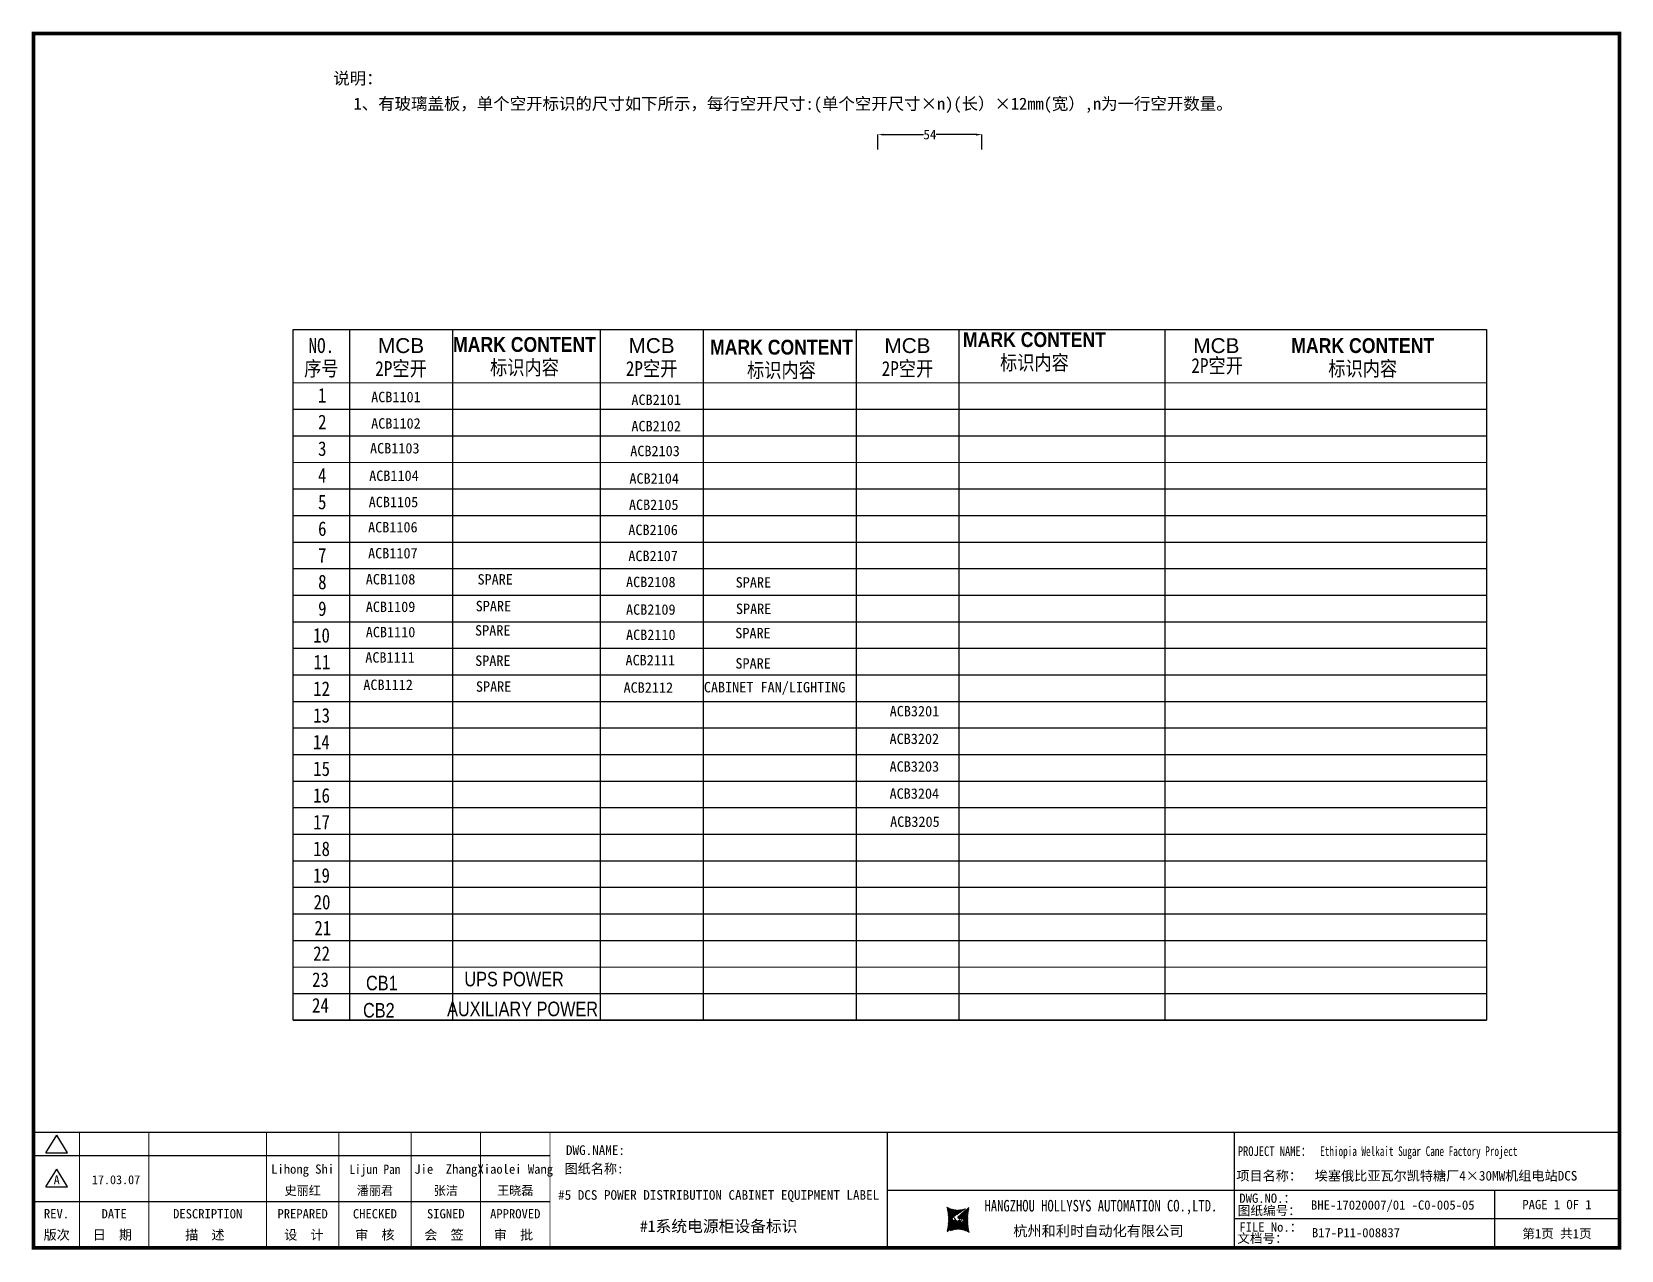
# Model space of a CAD drawing. Extents: x 81444 to 119867, y -54538 to -29386.
# Drawn here: x 106090 to 110215, y -54507 to -51345 of the extents above; entities that cross this region are included whole.
import ezdxf
from ezdxf.enums import TextEntityAlignment as Align
from ezdxf.lldxf.tags import DXFTag

# ---------------------------------------------------------------- set-up
doc = ezdxf.new("R2010")
doc.units = 0
doc.header["$LTSCALE"] = 100
doc.header["$MEASUREMENT"] = 0
for name, color, linetype in [('t', 1, 'Continuous'), ('YLT_GridLine', 7, 'Continuous'), ('YLT_GridText', 7, 'Continuous'), ('标准图框及表格', 7, 'Continuous')]:
    doc.layers.add(name, color=color, linetype=linetype)
doc.layers.add('细实线', color=7, linetype='Continuous', lineweight=20)
doc.styles.add('HZ', font='arial.ttf', dxfattribs={"width": 0.7})
doc.styles.get("Standard").update_dxf_attribs({"font": ''})
doc.styles.add('WMF_6_宋体_0', font='')
doc.styles.add('YLT_Grid', font='', dxfattribs={"width": 0.85})
doc.styles.get('Standard').set_extended_font_data('SimSun')
doc.styles.get('WMF_6_宋体_0').set_extended_font_data('宋体')
doc.styles.get('YLT_Grid').set_extended_font_data('宋体')
tags = doc.linetypes.add('CENTER', pattern=[2, 1.25, -0.25, 0.25, -0.25]).pattern_tags.tags
tags[10:11] = [DXFTag(74, 4), DXFTag(75, 0), DXFTag(340, '0'), DXFTag(46, 1.0), DXFTag(50, 0.0), DXFTag(44, 0.0), DXFTag(45, 0.0)]
tags[8:9] = [DXFTag(74, 4), DXFTag(75, 0), DXFTag(340, '0'), DXFTag(46, 1.0), DXFTag(50, 0.0), DXFTag(44, 0.0), DXFTag(45, 0.0)]
tags[6:7] = [DXFTag(74, 4), DXFTag(75, 0), DXFTag(340, '0'), DXFTag(46, 1.0), DXFTag(50, 0.0), DXFTag(44, 0.0), DXFTag(45, 0.0)]
tags[4:5] = [DXFTag(74, 4), DXFTag(75, 0), DXFTag(340, '0'), DXFTag(46, 1.0), DXFTag(50, 0.0), DXFTag(44, 0.0), DXFTag(45, 0.0)]
doc.dimstyles.new('STANDARD$0', dxfattribs={"dimtxt": 25, "dimasz": 15, "dimexe": 0.18, "dimexo": 0.0625, "dimgap": 0.09, "dimtad": 0, "dimdec": 0, "dimzin": 0, "dimdsep": 46, "dimtxsty": 'Standard', "dimcen": 0.09, "dimadec": 0, "dimazin": 0, "dimtfac": 1, "dimtdec": 0, "dimtofl": 0, "dimtmove": 0, "dimatfit": 3, "dimfxl": 0, "dimtolj": 1, "dimtzin": 0, "dimarcsym": 0})
pattern_1 = [(45, (0, 0), (-0.736262898216564, 0.7362628982165641), [])]

msp = doc.modelspace()

# ---------------------------------------------------------------- texts
at = {"layer": 'YLT_GridText', "style": 'YLT_Grid', "width": 0.85}
for s, p in [('1', (106832.5250974414, -52307.16791047744)), ('2', (106833.0600833614, -52376.40138247744)), ('3', (106832.8817547214, -52445.63485447744)), ('4', (106832.7925904014, -52514.86832647744)), ('5', (106832.8817547214, -52584.10179847744)), ('6', (106832.9709190413, -52653.33527047744)), ('7', (106832.7034260814, -52722.56874247744)), ('8', (106833.1492476813, -52791.80221447744)), ('9', (106833.0600833614, -52861.03568647744)), ('10', (106819.9529283213, -52930.26915847744)), ('11', (106821.1120644814, -52999.50263047744)), ('12', (106820.2204212814, -53068.73610247744)), ('13', (106820.2204212814, -53137.96957447744)), ('14', (106819.5962710414, -53207.20304647744)), ('15', (106820.2204212814, -53276.43651847745)), ('16', (106820.0420926413, -53345.66999047744)), ('17', (106820.1312569613, -53414.90346247745)), ('18', (106820.1312569613, -53484.13693447745)), ('19', (106820.0420926413, -53553.37040647745)), ('20', (106821.3795574414, -53622.60387847746)), ('21', (106823.3519724872, -53689.92532734122)), ('22', (106820.2145587022, -53756.12496738489)), ('23', (106817.441799735, -53823.83930600989)), ('24', (106817.1310301245, -53890.61823112013))]:
    msp.add_text(s, height=37.763712, dxfattribs=at).set_placement(p)
at = {"layer": 'YLT_GridText', "attachment_point": 5, "style": 'YLT_Grid'}
for s, insert, char_height, width in [('NO.', (106841.5117726746, -52159.6011048325), 38.5344, 117.7618399999974), ('{\\fArial|b0|i0|c0|p2;\\W1;MCB}', (107048.3130526746, -52159.6011048325), 38.53440000000001, 480.9008504267226), ('{\\fArial|b1|i0|c0|p2;MARK\\fArial|b1|i0|c134|p2; \\fArial|b1|i0|c0|p2;CONTENT}', (107368.6837650467, -52156.71238942521), 38.53440000000001, 761.1435999999999), ('{\\fArial|b0|i0|c0|p2;\\W1;MCB}', (107698.5587539733, -52159.58498179838), 38.53440000000001, 480.9008504267226), ('\\pxt4;{\\T0.85;\\fArial|b0|i0|c0|p2;\\W1;\\T1;MCB}', (108362.7180050154, -52159.61386953553), 38.5344, 480.9008504267226), ('{\\fArial|b1|i0|c0|p2;MARK\\fArial|b1|i0|c134|p2; \\fArial|b1|i0|c0|p2;CONTENT}', (108692.1959512063, -52144.13449664392), 38.53440000000001, 761.1435999999999), ('\\pxt4;{\\T0.85;\\fArial|b0|i0|c0|p2;\\W1;\\T1;MCB}', (109164.4065911107, -52159.71857975951), 38.5344, 480.9008504267226), ('{\\fArial|b1|i0|c0|p2;MARK\\fArial|b1|i0|c134|p2; \\fArial|b1|i0|c0|p2;CONTENT}', (109544.333691425, -52159.6011048325), 38.53440000000001, 761.1435999999999), ('{\\fArial|b1|i0|c0|p2;MARK\\fArial|b1|i0|c134|p2; \\fArial|b1|i0|c0|p2;CONTENT}', (108035.6703848617, -52163.74641639517), 38.53440000000001, 761.1435999999999), ('标识内容', (108692.1959512063, -52205.59122558768), 38.5344, 761.1435999999999), ('序号', (106841.5117726746, -52221.05783377626), 38.5344, 117.7618399999974), ('2P空开', (107048.3130526746, -52221.05783377626), 38.5344, 238.3959200000052), ('标识内容', (107368.6837650467, -52218.16911836897), 38.5344, 761.1435999999999), ('2P空开', (107698.5587539733, -52221.04171074213), 38.5344, 238.3959200000052), ('标识内容', (108035.6703848617, -52225.20314533892), 38.5344, 761.1435999999999), ('2P空开', (108362.7180050154, -52221.07059847929), 38.5344, 238.3959200000052), ('2P空开', (109166.4187171039, -52213.38098131469), 38.5344, 238.3959200000052), ('标识内容', (109544.333691425, -52221.05783377626), 38.5344, 761.1435999999999)]:
    msp.add_mtext(s, dxfattribs=dict(at, insert=insert, char_height=char_height, width=width))
at = {"layer": '细实线', "color": 7, "style": 'WMF_6_宋体_0'}
for s, height, p in [('说明：', 31.2807432747123, (106872.4166953358, -51481.33170682703)), ('1、有玻璃盖板，单个空开标识的尺寸如下所示，每行空开尺寸:(单个空开尺寸×n)(长）×12mm(宽）,n为一行空开数量。', 31.2807432747123, (106924.9147938318, -51547.1398053231)), ('ACB1101', 27, (106970.7385158661, -52306.19986410903)), ('ACB2101', 27, (107646.1725170895, -52313.28621547751)), ('ACB1102', 27, (106970.7385158661, -52374.71200528111)), ('ACB2102', 27, (107646.1725170895, -52381.79835664959)), ('ACB1103', 27, (106967.7587428668, -52439.25401697161)), ('ACB2103', 27, (107643.1927440902, -52446.34036834009)), ('ACB1104', 27, (106965.548763385, -52510.60368590016)), ('ACB2104', 27, (107640.9827646084, -52517.69003726864)), ('ACB1105', 27, (106964.346537559, -52578.83272521713)), ('ACB2105', 27, (107639.7805387825, -52585.91907658561)), ('ACB1106', 27, (106962.7589443253, -52644.09288684343)), ('ACB2106', 27, (107638.1929455488, -52651.17923821191)), ('ACB1107', 27, (106962.7589443253, -52711.67139423803)), ('ACB2107', 27, (107638.1929455488, -52718.75774560651)), ('ACB1108', 27, (106956.7741715399, -52779.2500959372)), ('SPARE', 27, (107246.7502816536, -52779.60482834409)), ('ACB2108', 27, (107632.2081727634, -52786.33644730568)), ('SPARE', 27, (107916.7613146523, -52787.46619962491)), ('ACB1109', 27, (106956.7741715399, -52850.81573446903)), ('SPARE', 27, (107242.0281242499, -52848.97422798963)), ('ACB2109', 27, (107632.2081727634, -52857.90208583751)), ('SPARE', 27, (107917.4621254734, -52856.06057935811)), ('SPARE', 27, (107240.4019694277, -52912.04905589492)), ('ACB1110', 27, (106956.7741715399, -52916.40077344731)), ('ACB2110', 27, (107632.2081727634, -52923.48712481579)), ('SPARE', 27, (107915.8359706511, -52919.13540726341)), ('ACB1111', 27, (106955.4682511788, -52982.13009814748)), ('SPARE', 27, (107240.6878622365, -52990.66572502592)), ('ACB2111', 27, (107630.9022524023, -52989.21644951596)), ('SPARE', 27, (107916.12186346, -52997.7520763944)), ('ACB1112', 27, (106950.3799706239, -53053.24174389655)), ('SPARE', 27, (107242.6258065918, -53057.87660804857)), ('ACB2112', 27, (107625.8139718473, -53060.32809526503)), ('CABINET FAN/LIGHTING', 27, (107834.2648936571, -53059.48745476559)), ('ACB3201', 27, (108316.5127767333, -53121.63534424603)), ('ACB3202', 27, (108316.2362233762, -53193.46416840773)), ('ACB3203', 27, (108316.2362233762, -53265.19982349633)), ('ACB3204', 27, (108316.2362233762, -53335.4854206518)), ('ACB3205', 27, (108317.6956118201, -53408.57984806217))]:
    msp.add_text(s, height=height, dxfattribs=at).set_placement(p)

# ---------------------------------------------------------------- blocks, each defined once
blk = doc.blocks.new('图框')
at = {"layer": '标准图框及表格'}
h = blk.add_hatch(dxfattribs=at)
h.set_pattern_fill('ANSI31', color=5, scale=8.329863809039892, style=0)
h.set_pattern_definition(pattern_1)
edge = h.paths.add_edge_path()
edge.add_arc((2399.257256036391, -2998.153851416566), 55.18534773488954, 238.1092081981581, 291.6531626184834)
edge.add_line((2419.619937407027, -3049.445018414634), (2388.525499730735, -3070.242821799802))
edge.add_arc((2238.907377712399, -3078.328790578547), 135.3602868968974, 346.3915348661821, 374.2500326978034)
edge.add_line((2370.467593623529, -3110.177132109857), (2397.50623789792, -3087.85242802291))
edge.add_line((2391.339199201146, -3080.281448750429), (2396.143986595598, -3080.898839897796))
edge.add_spline(control_points=[(2397.470018868538, -3087.887634953957), (2398.35948137939, -3087.023080631327), (2399.970992452319, -3085.456697735681), (2399.869182150054, -3081.252294174519), (2397.426500162081, -3081.012803431273), (2396.121921064187, -3080.884897048199)], knot_values=[0, 0, 0, 0, 6.844331067525468, 12.40042740766005, 18.76924275352248, 18.76924275352248, 18.76924275352248, 18.76924275352248], weights=[1, 1, 1, 1, 1, 1], degree=3, periodic=0)
edge.add_spline(control_points=[(2388.515363058686, -3070.265433304907), (2387.789374929038, -3070.86905758363), (2386.478198365832, -3071.959237952229), (2385.544096281083, -3073.38263759949), (2385.127199159644, -3074.017912079413)], knot_values=[0, 0, 0, 0, 5.253673658024614, 9.488438564008057, 9.488438564008057, 9.488438564008057, 9.488438564008057], weights=[1, 1, 1, 1, 1], degree=3, periodic=0)
edge.add_spline(control_points=[(2386.272665588534, -3072.281716856574), (2385.721471206634, -3072.905523096015), (2384.632427465753, -3074.386714445929), (2384.912828655535, -3077.72895088909), (2387.858851342782, -3079.895552619193), (2390.185443934519, -3080.145534927004), (2391.314573401905, -3080.266855002868)], knot_values=[10.66597461496156, 10.66597461496156, 10.66597461496156, 10.66597461496156, 18.97770399508879, 28.89455822145742, 41.119553648298, 52.64692538081317, 52.64692538081317, 52.64692538081317, 52.64692538081317], weights=[1, 1, 1, 1, 1, 1, 1], degree=3, periodic=0)
h = blk.add_hatch(dxfattribs=at)
h.set_pattern_fill('ANSI31', color=3, scale=8.329863809039892, style=0)
h.set_pattern_definition(pattern_1)
edge = h.paths.add_edge_path()
edge.add_line((2402.469732125144, -3075.776359090531), (2407.706041465404, -3076.440586092609))
edge.add_spline(control_points=[(2401.044493204623, -3068.769946203269), (2400.155030693568, -3069.634500525768), (2398.543519620813, -3071.200883421574), (2398.645329922932, -3075.40528698259), (2401.088011911052, -3075.644777725895), (2402.392591008975, -3075.772684108895)], knot_values=[0, 0, 0, 0, 6.844331067526932, 12.40042740766158, 18.76924275352342, 18.76924275352342, 18.76924275352342, 18.76924275352342], weights=[1, 1, 1, 1, 1, 1], degree=3, periodic=0)
edge.add_line((2428.046918449632, -3046.480449047325), (2401.008274175249, -3068.805153134272))
edge.add_spline(control_points=[(2412.625169549749, -3083.918607966574), (2413.015644598316, -3083.422785431954), (2413.86377905187, -3082.052674005965), (2413.601683417044, -3078.928630268005), (2410.655660730175, -3076.762028538062), (2408.329068138031, -3076.512046230251), (2407.199938671052, -3076.390726154226)], knot_values=[12.65408913243743, 12.65408913243743, 12.65408913243743, 12.65408913243743, 18.97770399508879, 28.89455822145742, 41.119553648298, 52.64692538081317, 52.64692538081317, 52.64692538081317, 52.64692538081317], weights=[1, 1, 1, 1, 1, 1, 1], degree=3, periodic=0)
edge.add_line((2411.626283690712, -3084.975693399283), (2412.781242849298, -3083.732051979769))
edge.add_line((2410.021343801694, -3086.399138189481), (2411.626283690712, -3084.975693399414))
edge.add_line((2378.894574665755, -3107.212562742519), (2409.989012342048, -3086.414759357351))
edge.add_arc((2399.257256036391, -3158.503729740543), 55.18534773488965, 58.10920819815809, 111.6531626184834)
edge.add_arc((2559.607134360383, -3078.328790578547), 135.360286896897, 166.3915348661823, 194.2500326978024)
at = {"color": 7}
for p, q in [((2215.642035047145, -2851.581424744189), (2215.642035047145, -3151.581424744189)), ((3115.642035047145, -2851.581424744189), (3115.642035047145, -3151.581424744189)), ((0, -2911.581424744189), (1340.158172602998, -2911.581424744189)), ((2215.642035047145, -3001.581424744189), (3115.642035047145, -3001.581424744189)), ((3115.642035047145, -3001.581424744189), (4115.642035047145, -3001.581424744189)), ((3791.785572043125, -3001.581424744189), (3791.785572043125, -3151.581424744189)), ((0, -3031.581424744189), (1340.158172602998, -3031.581424744189)), ((4115.642035047145, -3076.581424744189), (3115.642035047145, -3076.581424744189))]:
    blk.add_line(p, q, dxfattribs=at)
at = {"color": 7, "const_width": 3}
blk.add_lwpolyline([(4115.642035047145, -2851.581424744189), (0, -2851.581424744189)], dxfattribs=at)
at = {"layer": 't', "color": 7}
for p, q in [((31.94938321653171, -2904.992613363662), (59.89920926059131, -2859.122325316828)), ((87.8490353046218, -2904.992613363662), (59.89920926059131, -2859.122325316828)), ((31.94938321653171, -2904.992613363662), (87.8490353046218, -2904.992613363662)), ((31.94938321653171, -2992.977239491032), (59.89920926059131, -2947.106951444141)), ((87.8490353046218, -2992.977239491032), (59.89920926059131, -2947.106951444141)), ((31.94938321653171, -2992.977239491032), (87.8490353046218, -2992.977239491032))]:
    blk.add_line(p, q, dxfattribs=at)
at = {"layer": 't', "color": 7, "const_width": 9.61519705431492}
blk.add_lwpolyline([(4115.642035047145, -3151.581424744189), (4115.642035047145, 0), (0, 0), (0, -3151.581424744189)], close=True, dxfattribs=at)
at = {"layer": 't', "color": 7, "const_width": 2.40379926357873}
for points in [[(118.7653193609731, -2852.783324375967), (118.7653193609731, -3151.581424744189)], [(299.0502641293569, -2852.783324375967), (299.0502641293569, -3151.581424744189)], [(604.3883150879992, -2852.783324375967), (604.3883150879992, -3156.41304604568)], [(791.9882990770857, -2852.783324375967), (791.9882990770857, -3156.41304604568)], [(979.588283066143, -2852.783324375967), (979.588283066143, -3156.41304604568)], [(1159.873227834585, -2852.783324375967), (1159.873227834585, -3156.41304604568)], [(1340.158172602998, -2852.783324375967), (1340.158172602998, -3156.41304604568)]]:
    blk.add_lwpolyline(points, dxfattribs=at)
at = {"color": 7, "linetype": 'CENTER'}
for s, height, p in [('图纸编号：', 24, (3125.2212882557, -3066.664538382978)), ('杭州和利时自动化有限公司', 27, (2542.549152440595, -3121.114498389041)), ('文档号：', 24, (3124.032392707933, -3138.728717091954))]:
    blk.add_text(s, height=height, dxfattribs=at).set_placement(p)
at = {"color": 7, "flags": 8}
for tag, p, height in [('DWG.NAME:', (1381.636459220965, -2910.37952511241), 25), ('PROJECTNAME:', (3125.480185663539, -2912.807924402037), 24), ('PROJECTNAME：', (3339.10867075545, -2913.108539231762), 25), ('DWG.NO.:', (3128.186172261583, -3030.402470643486), 24), ('图纸编号', (3315.362718925957, -3052.404678158069), 24), ('FILENO.:', (3128.672545599984, -3106.104124450346), 24), ('文档号', (3317.726365529132, -3124.132485953713), 24)]:
    blk.add_attdef(tag, p, '', height=height, dxfattribs=at)
for tag, height, p in [('A', 23, (59.89920926059131, -2974.881554149018)), ('设计时间', 23, (213.8658221408186, -2974.881554149018)), ('RENLIU', 24, (698.1883070825425, -2950.380597809435)), ('SHUFENWANG', 24, (885.7882910716289, -2950.380597809435)), ('FANGHOU', 24, (1069.730755450379, -2950.380597809435)), ('DANDANLI', 24, (1250.015700218792, -2950.380597809435)), ('刘仁', 23, (698.1883070825425, -3002.188376027443)), ('王姝芬', 23, (885.7882910716289, -3002.188376027443)), ('侯方', 23, (1069.730755450379, -3002.188376027443)), ('李丹丹', 23, (1250.015700218792, -3002.188376027443)), ('#10STATIONONTROLCABINETCOVER', 30, (1777.900103825072, -3017.182374560078)), ('REV.', 24, (59.38265968048654, -3063.048954873535)), ('DATE', 24, (208.907791745165, -3063.048954873535)), ('DESCRIPTION', 24, (451.7192896086781, -3063.048954873535)), ('PREPARED', 24, (698.1883070825425, -3063.048954873535)), ('CHECKED', 24, (885.7882910716144, -3063.048954873535)), ('SIGNED', 24, (1069.730755450364, -3063.048954873535)), ('APPROVED', 24, (1250.015700218792, -3063.048954873535)), ('PAGEXOFX', 24, (3953.713803545135, -3039.081424744189)), ('图纸名称', 30, (1777.900103825072, -3094.695064044037)), ('第几页共几页', 24, (3953.713803545135, -3114.081424744189))]:
    blk.add_attdef(tag, text='', height=height, dxfattribs=at).set_placement(p, align=Align.MIDDLE)
for tag, p in [('图纸名称:', (1377.81237181677, -2965.923337057193)), ('项目名称：', (3121.562334825969, -2984.305160940257)), ('项目名称：', (3325.036680579346, -2984.305160940257))]:
    blk.add_attdef(tag, text='', height=25, dxfattribs=at).set_placement(p, align=Align.BOTTOM_LEFT)
at = {"color": 7, "width": 0.8, "flags": 8}
blk.add_attdef('HANGZHOUHOLLYSYSAUTOMATIONCO.,LTD.', text='', height=24, dxfattribs=at).set_placement((2770.082304289484, -3045.714803244191), align=Align.MIDDLE)
at = {"layer": 't', "color": 7}
for s, p in [('版次', (59.89920926059131, -3117.600441270843)), ('日  期', (204.1999693705875, -3117.600441270843)), ('描  述', (444.4895954714448, -3117.600441270843)), ('设  计', (701.4970341851513, -3117.600441270843)), ('审  核', (885.5947788425256, -3117.600441270843)), ('会  签', (1065.022933075787, -3117.600441270843)), ('审  批', (1245.3078778442, -3117.600441270843))]:
    blk.add_text(s, height=25, dxfattribs=at).set_placement(p, align=Align.MIDDLE_CENTER)
at = {"layer": '标准图框及表格', "color": 5, "style": 'HZ'}
for s, p in [('pgqh', (2373.884875617339, -3059.677228196226)), ('hollilas', (2374.051901626051, -3085.968484618272))]:
    blk.add_text(s, height=5.205656721233694, dxfattribs=at).set_placement(p)
at = {"layer": '标准图框及表格', "color": 3, "style": 'HZ'}
for s, height, p in [('auto', 8.676094535389492, (2400.907127263781, -3074.200036411981)), ('hollysys', 4.338047267694746, (2402.5381050141, -3099.731461394062))]:
    blk.add_text(s, height=height, dxfattribs=at).set_placement(p)
blk = doc.blocks.new('*D182')
at = {"layer": 'Defpoints', "color": 0}
for p in [(108555.9050164149, -51611.74222239305), (108285.9050164149, -51650.45877948414), (108555.9050164149, -51650.39627948414)]:
    blk.add_point(p, dxfattribs=at)
at = {"layer": '细实线', "color": 0, "lineweight": -2}
for p, q in [((108285.9050164149, -51650.39627948414), (108285.9050164149, -51611.56222239305)), ((108300.9050164149, -51611.74222239305), (108404.7039053038, -51611.74222239305)), ((108540.9050164149, -51611.74222239305), (108437.106127526, -51611.74222239305)), ((108555.9050164149, -51650.33377948414), (108555.9050164149, -51611.56222239305))]:
    blk.add_line(p, q, dxfattribs=at)
at = {"layer": '细实线', "color": 0}
for points in [[(108300.9050164149, -51609.24222239305), (108300.9050164149, -51614.24222239305), (108285.9050164149, -51611.74222239305)], [(108540.9050164149, -51614.24222239305), (108540.9050164149, -51609.24222239305), (108555.9050164149, -51611.74222239305)]]:
    blk.add_solid(points, dxfattribs=at)
at = {"layer": '细实线', "color": 0, "insert": (108420.9050164149, -51611.74222239305), "char_height": 25, "attachment_point": 5}
blk.add_mtext('\\A1;{\\fsimsun|b0|i0|c134|p2;54}', dxfattribs=at)
blk = doc.blocks.new('空开标识')
at = {"layer": 'YLT_GridText', "style": 'YLT_Grid', "width": 0.85}
blk.add_attdef('A路1', text='', height=28, dxfattribs=at).set_placement((38.7147169765085, 3.477287093177438), align=Align.CENTER)
blk = doc.blocks.new('空开12')
at = {"layer": 'YLT_GridText', "style": 'YLT_Grid', "width": 0.8}
blk.add_attdef('KA1', text='', height=28, dxfattribs=at).set_placement((31.39270106703043, 0.8407768793404102), align=Align.CENTER)

# ---------------------------------------------------------------- dimensions: what is measured, and where the dimension line sits
at = {"layer": '细实线', "color": 3}
dim = msp.add_linear_dim(base=(108555.9050164149, -51611.74222239305), p1=(108285.9050164149, -51650.45877948414), p2=(108555.9050164149, -51650.39627948414), text='{\\fsimsun|b0|i0|c134|p2;54}', dimstyle='STANDARD$0', dxfattribs=at)
dim.commit()
dim.dimension.update_dxf_attribs({"geometry": '*D182', "text_midpoint": (108420.9050164149, -51611.74222239305)})

# ---------------------------------------------------------------- linework, layer by layer
at = {"layer": 'YLT_GridLine', "color": 7, "lineweight": 25}
for p, q in [((106914.7571860448, -52117.65820995941), (106914.7736531627, -53909.94195323491)), ((107181.8755060448, -52117.65820995941), (107181.8755060448, -53909.95471444575)), ((107565.0028873435, -52117.64208692528), (107565.0028873435, -53909.97301895858)), ((107832.1212073434, -52117.64208692528), (107832.1376744001, -53909.9857817429)), ((108229.1621381923, -52117.66108993212), (108229.1917789239, -53910.00475162682)), ((108229.1621383856, -52117.67097466244), (108229.1917793656, -53634.31368033292)), ((108496.2804583856, -52117.67097466244), (108496.3154873225, -53910.01751388184)), ((109030.8507242876, -52117.7658001561), (109030.8671945186, -53910.04305292984)), ((106768.2696526746, -52255.52471377625), (109865.8643668886, -52255.6727062324)), ((106768.2696526746, -52324.45847377624), (109865.8643668886, -52324.60646623239)), ((106768.2696526746, -52393.39223377623), (109865.8643668886, -52393.54022623238)), ((106768.2696526746, -52462.32599377622), (109865.8643668886, -52462.47398623236)), ((106768.2696526746, -52531.2597537762), (109865.8643668886, -52531.40774623235)), ((106768.2696526746, -52600.19351377619), (109865.8643668886, -52600.34150623234)), ((106768.2696526746, -52669.12727377619), (109865.8643668886, -52669.27526623233)), ((106768.2696526746, -52738.06103377618), (109865.8643668886, -52738.20902623232)), ((106768.2696526746, -52806.99479377616), (109865.8643668886, -52807.14278623232)), ((106768.2696526746, -52875.92855377616), (109865.8643668886, -52876.0765462323)), ((106768.2696526746, -52944.86231377615), (109865.8643668886, -52945.01030623229)), ((106768.2696526746, -53013.79607377613), (109865.8643668886, -53013.94406623228)), ((106768.2696526746, -53082.72983377613), (109865.8643668886, -53082.87782623227)), ((106768.2696526746, -53151.66359377612), (109865.8643668886, -53151.81158623226)), ((106768.2696526746, -53220.59735377609), (109865.8643668886, -53220.74534623224)), ((106768.2696526746, -53289.53111377609), (109865.8643668886, -53289.67910623224)), ((106768.2696526746, -53358.46487377608), (109865.8643668886, -53358.61286623223)), ((106768.2696526746, -53427.39863377607), (109865.8643668886, -53427.54662623222)), ((106768.2696526746, -53496.33239377606), (109865.8643668886, -53496.48038623221)), ((106768.2696526746, -53565.26615377605), (109865.8643668886, -53565.4141462322)), ((106768.2427065003, -53634.19991248864), (109865.8374207142, -53634.34790494479)), ((106768.2696526746, -53634.19991377604), (109865.8643668886, -53634.34790623219)), ((106768.2157603259, -53703.13367120124), (109865.8104745399, -53703.28166365739)), ((106768.2427065003, -53703.13367248864), (109865.8374207142, -53703.28166494479)), ((106768.1888141515, -53772.06742991384), (109865.7835283655, -53772.21542236999)), ((106768.2157603259, -53772.06743120123), (109865.8104745399, -53772.21542365738)), ((106768.1618679772, -53841.00118862644), (109865.7565821912, -53841.14918108259)), ((106768.1888141515, -53841.00118991383), (109865.7835283655, -53841.14918236998)), ((106768.1618679772, -53909.93494862643), (109865.7565821912, -53910.08294108258))]:
    msp.add_line(p, q, dxfattribs=at)
msp.add_lwpolyline([(106768.2696526746, -52117.65770178917), (109865.8643668886, -52117.80569424532), (109865.8511932137, -53910.08294560277), (106768.2992934674, -53909.93495519216)], close=True, dxfattribs=at)

# ---------------------------------------------------------------- block references
at = {"color": 1}
ref = msp.add_blockref('图框', (106094.7026347316, -51349.66810316486), dxfattribs=at)
ref.add_attrib('第几页共几页', '第1页 共1页', dxfattribs={"color": 7, "height": 24, "flags": 8}).set_placement((110048.4164382767, -54463.74952790905), align=Align.MIDDLE)
ref.add_attrib('图纸编号', 'BHE-17020007/01 -C0-005-05', (109410.0653536576, -54402.07278132293), dxfattribs={"color": 7, "height": 24, "flags": 8})
ref.add_attrib('文档号', 'B17-P11-008837', (109412.4290002608, -54473.80058911857), dxfattribs={"color": 7, "height": 24, "flags": 8})
ref.add_attrib('图纸名称', '#1系统电源柜设备标识', dxfattribs={"color": 7, "height": 30, "flags": 8}).set_placement((107872.6027385567, -54444.3631672089), align=Align.MIDDLE)
ref.add_attrib('刘仁', '史丽红', dxfattribs={"color": 7, "height": 23, "flags": 8}).set_placement((106792.8909418142, -54351.85647919231), align=Align.MIDDLE)
ref.add_attrib('王姝芬', '潘丽君', dxfattribs={"color": 7, "height": 23, "flags": 8}).set_placement((106980.4909258032, -54351.85647919231), align=Align.MIDDLE)
ref.add_attrib('侯方', '张洁', dxfattribs={"color": 7, "height": 23, "flags": 8}).set_placement((107164.433390182, -54351.85647919231), align=Align.MIDDLE)
ref.add_attrib('李丹丹', '王晓磊', dxfattribs={"color": 7, "height": 23, "flags": 8}).set_placement((107344.7183349504, -54351.85647919231), align=Align.MIDDLE)
ref.add_attrib('设计时间', '17.03.07', dxfattribs={"color": 7, "height": 23, "flags": 8}).set_placement((106308.5684568725, -54324.54965731388), align=Align.MIDDLE)
ref.add_attrib('A', 'A', dxfattribs={"color": 7, "height": 23, "flags": 8}).set_placement((106154.6018439922, -54324.54965731388), align=Align.MIDDLE)
ref.add_attrib('REV.', 'REV.', dxfattribs={"color": 7, "height": 24, "flags": 8}).set_placement((106154.0852944121, -54412.7170580384), align=Align.MIDDLE)
ref.add_attrib('DATE', 'DATE', dxfattribs={"color": 7, "height": 24, "flags": 8}).set_placement((106303.6104264768, -54412.7170580384), align=Align.MIDDLE)
ref.add_attrib('DESCRIBE', 'DESCRIPTION', dxfattribs={"color": 7, "height": 24, "flags": 8}).set_placement((106546.4219243403, -54412.7170580384), align=Align.MIDDLE)
ref.add_attrib('PREPARE', 'PREPARED', dxfattribs={"color": 7, "height": 24, "flags": 8}).set_placement((106792.8909418142, -54412.7170580384), align=Align.MIDDLE)
ref.add_attrib('VERIFY', 'CHECKED', dxfattribs={"color": 7, "height": 24, "flags": 8}).set_placement((106980.4909258032, -54412.7170580384), align=Align.MIDDLE)
ref.add_attrib('SIGN', 'SIGNED', dxfattribs={"color": 7, "height": 24, "flags": 8}).set_placement((107164.433390182, -54412.7170580384), align=Align.MIDDLE)
ref.add_attrib('APPROVER', 'APPROVED', dxfattribs={"color": 7, "height": 24, "flags": 8}).set_placement((107344.7183349504, -54412.7170580384), align=Align.MIDDLE)
ref.add_attrib('RENLIU', 'Lihong Shi', dxfattribs={"color": 7, "height": 24, "flags": 8}).set_placement((106792.8909418142, -54300.0487009743), align=Align.MIDDLE)
ref.add_attrib('SHUFENWANG', 'Lijun Pan', dxfattribs={"color": 7, "height": 24, "width": 0.9, "flags": 8}).set_placement((106980.4909258032, -54300.0487009743), align=Align.MIDDLE)
ref.add_attrib('FANGHOU', 'Jie  Zhang', dxfattribs={"color": 7, "height": 24, "flags": 8}).set_placement((107164.433390182, -54300.0487009743), align=Align.MIDDLE)
ref.add_attrib('DANDANLI', 'Xiaolei Wang', dxfattribs={"color": 7, "height": 24, "flags": 8}).set_placement((107344.7183349504, -54300.0487009743), align=Align.MIDDLE)
ref.add_attrib('DWG.NAME:', 'DWG.NAME:', (107476.3390939526, -54260.04762827727), dxfattribs={"color": 7, "height": 25, "flags": 8})
ref.add_attrib('#10STATIONONTROLCABINETCOVER', '#5 DCS POWER DISTRIBUTION CABINET EQUIPMENT LABEL', dxfattribs={"color": 7, "height": 25, "flags": 8}).set_placement((107872.6027385567, -54366.85047772494), align=Align.MIDDLE)
ref.add_attrib('图纸名称:', '图纸名称:', dxfattribs={"color": 7, "height": 25, "flags": 8}).set_placement((107472.5150065484, -54315.59144022206), align=Align.BOTTOM_LEFT)
ref.add_attrib('HANGZHOUHOLLYSYSAUTOMATIONCO.,LTD', 'HANGZHOU HOLLYSYS AUTOMATION CO.,LTD.', dxfattribs={"color": 7, "height": 30, "width": 0.8, "flags": 8}).set_placement((108864.7849390211, -54395.38290640905), align=Align.MIDDLE)
ref.add_attrib('PROJECTNAME：', 'PROJECT NAME：', (109220.0890569618, -54262.77664239662), dxfattribs={"color": 7, "height": 25, "width": 0.8, "flags": 8})
ref.add_attrib('项目名称：', '项目名称：', dxfattribs={"color": 7, "height": 25, "flags": 8}).set_placement((109216.2649695576, -54333.97326410512), align=Align.BOTTOM_LEFT)
ref.add_attrib('PROJECTNAME：', 'Ethiopia Welkait Sugar Cane Factory Project', (109433.811305487, -54262.77664239662), dxfattribs={"color": 7, "height": 25, "width": 0.7, "flags": 8})
ref.add_attrib('项目名称：', '埃塞俄比亚瓦尔凯特糖厂4×30MW机组电站DCS', dxfattribs={"color": 7, "height": 25, "flags": 8}).set_placement((109419.7393153109, -54333.97326410512), align=Align.BOTTOM_LEFT)
ref.add_attrib('PAGEXOFX', 'PAGE 1 OF 1', dxfattribs={"color": 7, "height": 24, "flags": 8}).set_placement((110048.4164382767, -54388.74952790905), align=Align.MIDDLE)
ref.add_attrib('DWG.NO.：', 'DWG.NO.：', (109224.0776833516, -54384.25664946438), dxfattribs={"color": 7, "height": 24, "flags": 8})
ref.add_attrib('FILENO.：', 'FILE No.：', (109224.0776833516, -54459.25664946438), dxfattribs={"color": 7, "height": 24, "flags": 8})
at = {"layer": '细实线'}
ref = msp.add_blockref('空开标识', (107289.4314151353, -53827.08893702203), dxfattribs=dict(at, xscale=1.348704000001308, yscale=1.348703999999834, zscale=1.348704))
ref.add_attrib('A路1', 'UPS POWER', dxfattribs={"layer": 'YLT_GridText', "height": 37.763712, "style": 'HZ', "width": 0.8}).set_placement((107341.6461087804, -53822.39910601031), align=Align.CENTER)
ref = msp.add_blockref('空开12', (106956.0947401888, -53833.79517284583), dxfattribs=dict(at, xscale=1.348704000001308, yscale=1.348703999999834, zscale=1.348704))
ref.add_attrib('KA1', 'CB1', dxfattribs={"layer": 'YLT_GridText', "height": 37.763712, "style": 'HZ', "width": 0.8}).set_placement((106998.4342016887, -53832.66121370556), align=Align.CENTER)
ref = msp.add_blockref('空开12', (106948.2923775324, -53904.49147019263), dxfattribs=dict(at, xscale=1.348704000001308, yscale=1.348703999999834, zscale=1.348704))
ref.add_attrib('KA1', 'CB2', dxfattribs={"layer": 'YLT_GridText', "height": 37.763712, "style": 'HZ', "width": 0.8}).set_placement((106990.6318390324, -53903.35751105236), align=Align.CENTER)
ref = msp.add_blockref('空开标识', (107311.457926934, -53904.59788661553), dxfattribs=dict(at, xscale=1.348704000001308, yscale=1.348703999999834, zscale=1.348704))
ref.add_attrib('A路1', 'AUXILIARY POWER', dxfattribs={"layer": 'YLT_GridText', "height": 37.763712, "style": 'HZ', "width": 0.8}).set_placement((107363.6726205791, -53899.90805560382), align=Align.CENTER)

msp.set_redraw_order([(e.dxf.handle, doc.entitydb.next_handle()) for e in msp.query("TEXT MTEXT ATTDEF DIMENSION ARC_DIMENSION")])  # texts and dimensions are drawn at this point

doc.saveas('drawing.dxf')
